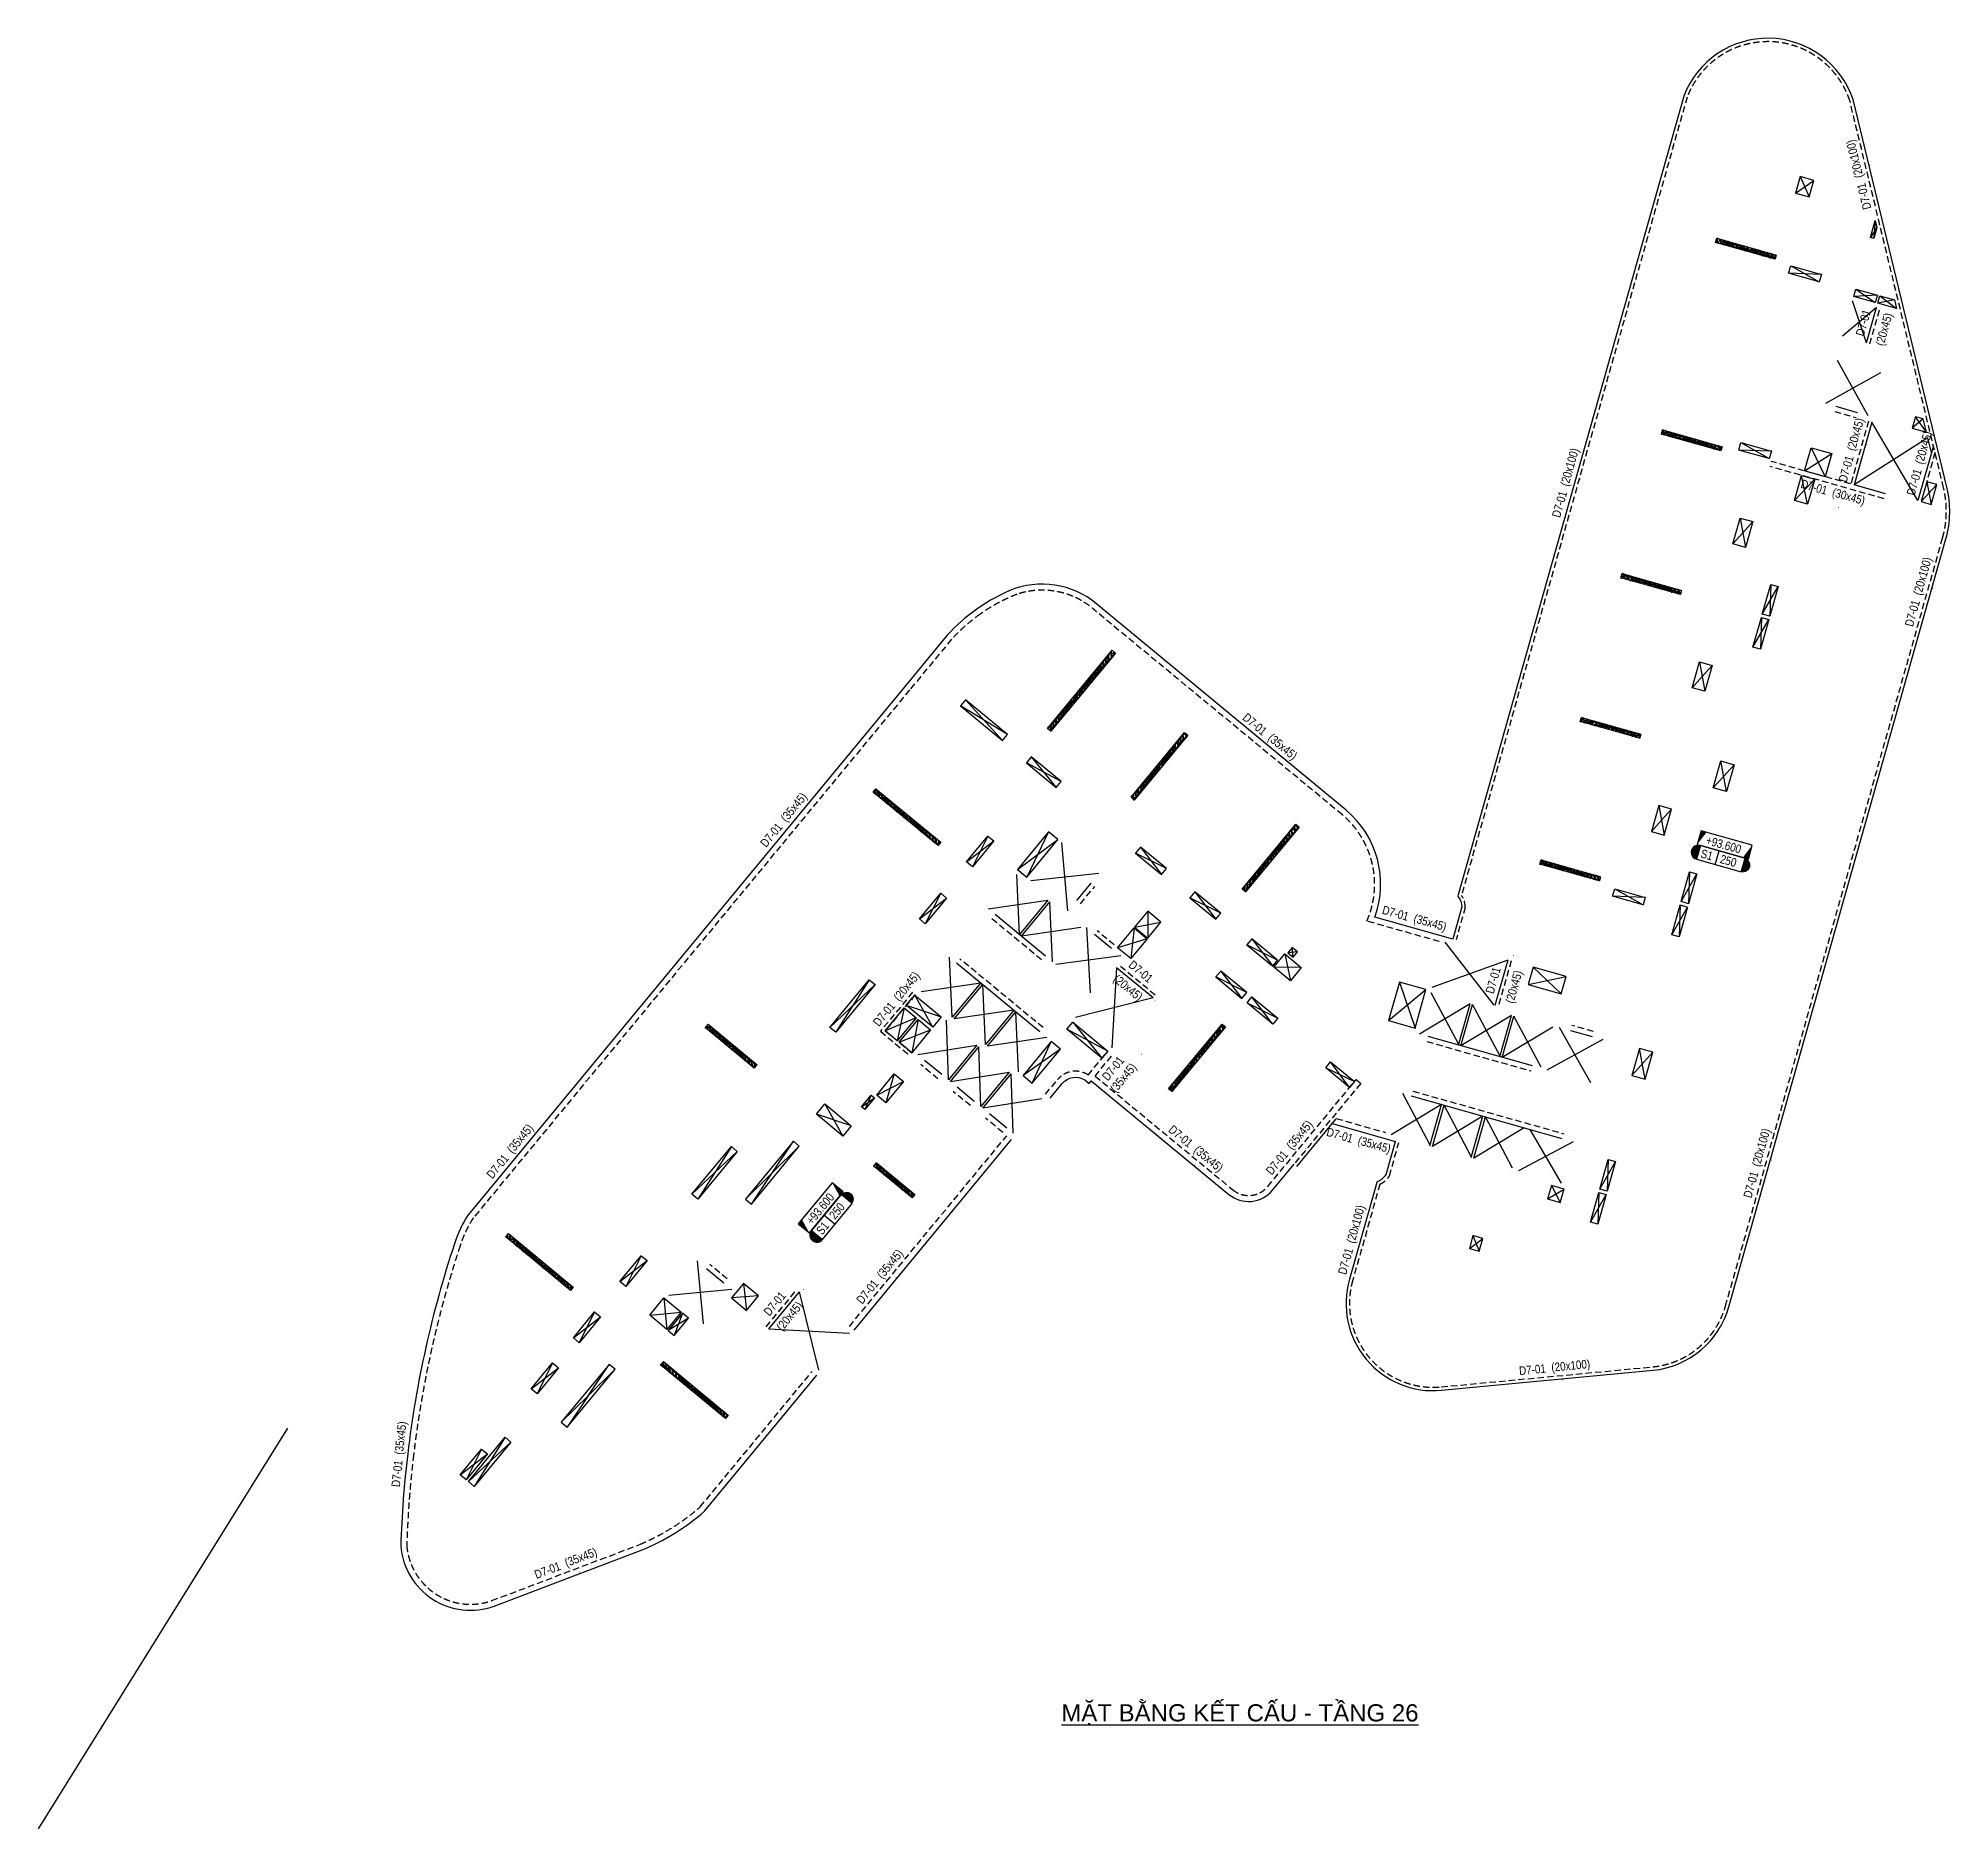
# Model space of a CAD drawing. Header units: millimetres. Extents: x 5400 to 3023951, y -127214 to 225084.
# Drawn here: x 2192000 to 2303313, y -116800 to -12516 of the extents above; entities that cross this region are included whole.
import ezdxf
from ezdxf.enums import TextEntityAlignment as Align

# ---------------------------------------------------------------- set-up
doc = ezdxf.new("R2010")
doc.units = ezdxf.units.MM
doc.header["$LTSCALE"] = 100
doc.linetypes.add('HIDDEN', pattern=[0.375, 0.25, -0.125])
for name, color, linetype in [('ccu11-Manh', 8, 'Continuous'), ('ccu11-Thay', 7, 'Continuous'), ('ccu12-Chidan', 9, 'Continuous'), ('ccu12-Khuat', 9, 'HIDDEN'), ('ccu12-Lomo', 2, 'Continuous'), ('ccu12-Text', 31, 'Continuous'), ('ccu12-Thay', 7, 'Continuous'), ('KC-Betong', 6, 'Continuous')]:
    doc.layers.add(name, color=color, linetype=linetype)
doc.layers.add('ccu12-Tencaukien', color=9, linetype='Continuous', lineweight=15)
doc.layers.add('KC-Tencaukien', color=9, linetype='Continuous', lineweight=15)
doc.styles.add('Arial', font='arial.ttf', dxfattribs={"width": 0.7})
doc.styles.add('Arial Narrow', font='ARIALN.TTF')

msp = doc.modelspace()

# ---------------------------------------------------------------- texts
at = {"layer": 'ccu12-Text', "color": 31, "style": 'Arial'}
msp.add_text('%%UMẶT BẰNG KẾT CẤU - TẦNG 26', height=1000, dxfattribs=at).set_placement((2261977.9, -110546.7), align=Align.CENTER)

# ---------------------------------------------------------------- blocks, each defined once
blk = doc.blocks.new('*U4')
at = {"layer": 'ccu12-Tencaukien', "color": 8, "ltscale": 10000}
blk.add_line((361, -155), (354, -155), dxfattribs=at)
at = {"layer": 'ccu12-Text', "color": 2, "style": 'Arial Narrow', "width": 0.8}
blk.add_attdef('SH', text='', height=300, dxfattribs=at).set_placement((276, 6), align=Align.BOTTOM_RIGHT)
at = {"layer": 'ccu12-Text', "color": 31, "style": 'Arial Narrow', "width": 0.8}
for tag, p in [('(', (508, -75)), ('KT', (633, -75)), (')', (963, -75))]:
    blk.add_attdef(tag, text='', height=250, dxfattribs=at).set_placement(p, align=Align.BOTTOM_LEFT)
blk = doc.blocks.new('ccu11-cmb-flat-8')
at = {"layer": 'ccu12-Chidan', "color": 7}
blk.add_lwpolyline([(0, 0), (1550, 0), (1550, 419), (0, 419)], close=True, dxfattribs=at)
at = {"layer": 'ccu12-Chidan'}
for points in [[(0, 0), (166, 419), (0, 419)], [(1550, 419), (1383, 0), (1550, 0)]]:
    blk.add_solid(points, dxfattribs=at)
at = {"layer": 'ccu12-Chidan', "color": 31, "style": 'Arial Narrow', "width": 0.8}
blk.add_attdef('+100.00', text='', height=250, dxfattribs=at).set_placement((745, 206), align=Align.MIDDLE_CENTER)
blk = doc.blocks.new('ccu11-chieudaysan-flat-2')
at = {"layer": 'ccu12-Chidan'}
for points in [[(-569, 0), (-569, 419, 1)], [(788, 419), (788, 0, 1)]]:
    blk.add_hatch(color=8, dxfattribs=at).paths.add_polyline_path(points)
at = {"layer": 'ccu12-Chidan', "color": 7}
blk.add_line((0, 0), (0, 419), dxfattribs=at)
blk.add_lwpolyline([(-569, 0), (788, 0), (788, 419), (-569, 419)], close=True, dxfattribs=at)
blk.add_arc((-569, 209), 209, 90, 270.0001, dxfattribs=at)
at = {"layer": 'ccu12-Chidan', "color": 31, "style": 'Arial Narrow', "width": 0.7}
for tag, p in [('S00', (-488, 209)), ('200', (100, 209))]:
    blk.add_attdef(tag, text='', height=250, dxfattribs=at).set_placement(p, align=Align.MIDDLE_LEFT)
blk = doc.blocks.new('*U15')
at = {"layer": 'ccu12-Tencaukien', "color": 8, "ltscale": 10000}
blk.add_line((361, -155), (354, -155), dxfattribs=at)
at = {"layer": 'ccu12-Text', "color": 2, "style": 'Arial Narrow', "width": 0.8}
blk.add_attdef('SH', text='', height=300, dxfattribs=at).set_placement((276, 6), align=Align.BOTTOM_RIGHT)
at = {"layer": 'ccu12-Text', "color": 31, "style": 'Arial Narrow', "width": 0.8}
for tag, p in [('(', (508, -75)), ('KT', (633, -75)), (')', (963, -75))]:
    blk.add_attdef(tag, text='', height=250, dxfattribs=at).set_placement(p, align=Align.BOTTOM_LEFT)
blk = doc.blocks.new('*U16')
at = {"layer": 'ccu12-Tencaukien', "color": 8, "ltscale": 10000}
blk.add_line((361, -155), (354, -155), dxfattribs=at)
at = {"layer": 'ccu12-Text', "color": 2, "style": 'Arial Narrow', "width": 0.8}
blk.add_attdef('SH', text='', height=300, dxfattribs=at).set_placement((276, 6), align=Align.BOTTOM_RIGHT)
at = {"layer": 'ccu12-Text', "color": 31, "style": 'Arial Narrow', "width": 0.8}
for tag, p in [('(', (508, -75)), ('KT', (633, -75)), (')', (963, -75))]:
    blk.add_attdef(tag, text='', height=250, dxfattribs=at).set_placement(p, align=Align.BOTTOM_LEFT)
blk = doc.blocks.new('*U17')
at = {"layer": 'ccu12-Tencaukien', "color": 8, "ltscale": 10000}
blk.add_line((361, -155), (354, -155), dxfattribs=at)
at = {"layer": 'ccu12-Text', "color": 2, "style": 'Arial Narrow', "width": 0.8}
blk.add_attdef('SH', text='', height=300, dxfattribs=at).set_placement((276, 6), align=Align.BOTTOM_RIGHT)
at = {"layer": 'ccu12-Text', "color": 31, "style": 'Arial Narrow', "width": 0.8}
for tag, p in [('(', (508, -75)), ('KT', (633, -75)), (')', (963, -75))]:
    blk.add_attdef(tag, text='', height=250, dxfattribs=at).set_placement(p, align=Align.BOTTOM_LEFT)
blk = doc.blocks.new('*U18')
at = {"layer": 'ccu12-Tencaukien', "color": 8, "ltscale": 10000}
blk.add_line((361, -155), (354, -155), dxfattribs=at)
at = {"layer": 'ccu12-Text', "color": 2, "style": 'Arial Narrow', "width": 0.8}
blk.add_attdef('SH', text='', height=300, dxfattribs=at).set_placement((276, 6), align=Align.BOTTOM_RIGHT)
at = {"layer": 'ccu12-Text', "color": 31, "style": 'Arial Narrow', "width": 0.8}
for tag, p in [('(', (508, -75)), ('KT', (633, -75)), (')', (963, -75))]:
    blk.add_attdef(tag, text='', height=250, dxfattribs=at).set_placement(p, align=Align.BOTTOM_LEFT)
blk = doc.blocks.new('Lomo T21')
at = {"layer": 'ccu11-Manh', "ltscale": 5}
for p, q in [((71122, 86899), (71649, 85711)), ((70850, 85937), (71921, 86673)), ((72349, 81201), (70446, 81271)), ((70569, 81704), (72226, 80768)), ((67659, 71407), (69317, 70471)), ((69439, 70904), (67537, 70974)), ((24961, 54407, 0), (22225, 56082, 0)), ((22512, 56429, 0), (24675, 54060, 0)), ((28081, 51669, 0), (26058, 52755)), ((26345, 53102), (27794, 51322)), ((22567, 46987, 0), (24156, 48204, 0)), ((23809, 48490, 0), (22914, 46701, 0)), ((25535, 46546), (27890, 48298)), ((27350, 48744), (26075, 46101)), ((34210, 46606, 0), (32419, 47501, 0)), ((32706, 47848, 0), (33923, 46259, 0)), ((19825, 43664), (21413, 44881)), ((21066, 45168), (20172, 43378)), ((37371, 43996, 0), (35581, 44890, 0)), ((35867, 45237, 0), (37084, 43649, 0)), ((62097, 44921), (60195, 44991)), ((62097, 44921), (60195, 44991)), ((60317, 45424), (61975, 44488)), ((60317, 45424), (61975, 44488)), ((32356, 43183), (33891, 43472)), ((33120, 44109), (33127, 42547)), ((33095, 42508), (31369, 41988)), ((32324, 43145), (32140, 41352)), ((39185, 42500, 0), (40402, 40911, 0)), ((40689, 41258, 0), (38898, 42153, 0)), ((41102, 41627, 0), (41429, 40060)), ((16902, 40126, 0), (14957, 37064, 0)), ((42066, 40831, 0), (40466, 40856, 0)), ((14610, 37350, 0), (17249, 39840, 0)), ((20606, 37361), (19556, 39227)), ((40391, 37559, 0), (39195, 39130, 0)), ((47151, 37740, 0), (49326, 39552, 0)), ((47786, 39987, 0), (48691, 37305, 0)), ((19632, 37906), (17837, 37146)), ((18938, 38479), (18531, 36573)), ((19065, 38633), (21096, 37955)), ((38909, 38783, 0), (40696, 37891, 0)), ((18647, 36478), (20479, 37207)), ((19748, 37811), (19378, 35874)), ((43489, 35001, 0), (45167, 34198, 0)), ((44881, 33851), (43775, 35348, 0)), ((15860, 31614, 0), (13826, 32289)), ((14319, 32887), (15366, 31017)), ((6585, 27633, 0), (9225, 30123, 0)), ((8878, 30409, 0), (6932, 27347, 0)), ((56409, 27367), (57368, 27927)), ((56627, 28136), (57150, 27157)), ((51851, 24472), (52639, 25055)), ((52061, 25218), (52428, 24309)), ((2382, 22546, 0), (3970, 23762, 0)), ((3623, 24049, 0), (2729, 22259, 0)), ((9580, 22436), (9767, 20855)), ((4951, 21590), (5127, 19761)), ((10467, 21704), (8880, 21588)), ((-325, 19269), (1264, 20485)), ((917, 20772), (22, 18982)), ((4125, 20589), (5954, 20762)), ((6378, 20412), (5204, 19697)), ((6031, 20698), (5550, 19410)), ((-2776, 16300, 0), (-1188, 17517, 0)), ((-1535, 17803, 0), (-2429, 16013, 0)), ((540, 15895), (1758, 17723)), ((2105, 17436), (540, 15895)), ((-4304, 13477, 0), (-6091, 10606, 0)), ((-6917, 11289, 0), (-5329, 12505, 0)), ((-5676, 12792, 0), (-6570, 11002, 0)), ((-6438, 10892, 0), (-3957, 13191, 0))]:
    blk.add_line(p, q, dxfattribs=at)
at = {"layer": 'ccu11-Manh', "ltscale": 0.5}
for p, q in [((75587, 83943, 0), (75212, 83352, 0)), ((75489, 84346, 0), (75404, 83325, 0)), ((74364, 80350), (75491, 79560)), ((75614, 79997), (74240, 79913)), ((76610, 79716), (75635, 79519)), ((75759, 79956), (76733, 79209)), ((71371, 69760, 0), (72955, 70768, 0)), ((71752, 71108, 0), (72574, 69420, 0)), ((71963, 69281, 0), (70781, 68041)), ((71551, 67824), (71193, 69499, 0)), ((78487, 69127), (78740, 67808)), ((79066, 68963), (78161, 67972)), ((68909, 61416), (69832, 63025)), ((69399, 63148), (69342, 61293)), ((68855, 61223), (68798, 59369)), ((68365, 59491), (69288, 61101)), ((67263, 52648), (66050, 51297)), ((66820, 51079), (66493, 52865)), ((64178, 44671), (65100, 46281)), ((64667, 46403), (64611, 44549)), ((63634, 42747), (64556, 44356)), ((64123, 44479), (64067, 42624)), ((55280, 39844), (57490, 40311)), ((57204, 39300), (55565, 40854)), ((30803, 35965, 0), (28409, 37235, 0)), ((28756, 37655, 0), (30458, 35546, 0)), ((28040, 36087, 0), (25864, 34538, 0)), ((26399, 34097, 0), (27506, 36527, 0)), ((62532, 35904), (61318, 34552)), ((62088, 34335), (61762, 36121)), ((17023, 33409, 0), (16640, 32558, 0)), ((16450, 32716, 0), (17213, 33253, 0)), ((59446, 27927), (60369, 29537)), ((59936, 29659), (59879, 27805)), ((58902, 26002), (59825, 27612)), ((59392, 27734), (59335, 25880))]:
    blk.add_line(p, q, dxfattribs=at)
at = {"layer": 'ccu11-Manh'}
for p, q in [((78286, 72794, 0), (77638, 72250, 0)), ((78474, 72014, 0), (77825, 72915, 0)), ((41850, 41749, 0), (41287, 41695, 0)), ((41596, 41440, 0), (41542, 42003, 0)), ((38887, 39385, 0), (37093, 40283, 0)), ((37380, 40630, 0), (38600, 39038, 0))]:
    blk.add_line(p, q, dxfattribs=at)
at = {"layer": 'ccu11-Manh', "ltscale": 5, "elevation": 0}
for points in [[(67613, 67014), (67770, 66154), (68354, 66805)], [(67186, 65503), (67770, 66154), (67927, 65294)], [(65247, 58642), (65404, 57782), (65988, 58433)], [(64820, 57131), (65404, 57782), (65561, 56922)], [(62881, 50270), (63038, 49410), (63622, 50060)], [(62454, 48759), (63038, 49410), (63195, 48550)], [(12835, 30429), (11270, 28888), (12488, 30715)], [(10052, 27060), (11270, 28887), (9705, 27346)], [(-1024, 14354), (540, 15895), (-677, 14068)]]:
    blk.add_lwpolyline(points, dxfattribs=at)
at = {"layer": 'ccu11-Manh'}
for points in [[(18361, 34639), (17882, 32960)], [(17345, 33404), (18900, 34193)]]:
    blk.add_lwpolyline(points, dxfattribs=at)
at = {"layer": 'ccu12-Lomo', "ltscale": 0.5, "elevation": 0}
for points in [[(71921, 86673), (71122, 86899), (70850, 85937), (71649, 85711), (71921, 86673)], [(70446, 81271), (70569, 81704), (72349, 81201), (72226, 80768), (70446, 81271)], [(67537, 70974), (67659, 71407), (69439, 70904), (69317, 70471), (67537, 70974)], [(67613, 67014), (68354, 66805), (67927, 65294), (67186, 65503), (67613, 67014)], [(65247, 58642), (65988, 58433), (65561, 56922), (64820, 57131), (65247, 58642)], [(22512, 56429), (22225, 56082), (24675, 54060), (24961, 54407), (22512, 56429)], [(26345, 53102), (26058, 52755), (27794, 51322), (28080, 51669), (26345, 53102)], [(63195, 48550), (63622, 50060), (62881, 50270), (62454, 48759), (63195, 48550)], [(22914, 46701), (22567, 46987), (23809, 48490), (24156, 48204), (22914, 46701)], [(27350, 48744), (25535, 46546), (26075, 46101), (27890, 48298), (27350, 48744)], [(32706, 47848), (32419, 47501), (33923, 46259), (34210, 46606), (32706, 47848)], [(20172, 43378), (19825, 43664), (21066, 45168), (21413, 44881), (20172, 43378)], [(35867, 45237), (35581, 44890), (37084, 43649), (37371, 43996), (35867, 45237)], [(60195, 44991), (60317, 45424), (62097, 44921), (61975, 44488), (60195, 44991)], [(39185, 42500), (38898, 42153), (40402, 40911), (40689, 41258), (39185, 42500)], [(14957, 37064), (14610, 37350), (16902, 40126), (17249, 39840), (14957, 37064)], [(37093, 40283), (38600, 39038), (38887, 39385), (37380, 40630), (37093, 40283)], [(40696, 37891), (40409, 37544), (38909, 38783), (39195, 39130), (40696, 37891)], [(49326, 39552), (47786, 39987), (47152, 37740), (48691, 37305), (49326, 39552)], [(45167, 34198), (44881, 33851), (43489, 35001), (43775, 35348), (45167, 34198)], [(6932, 27347), (6585, 27633), (8878, 30409), (9225, 30123), (6932, 27347)], [(12835, 30429), (12488, 30716), (9705, 27347), (10052, 27060), (12835, 30429)], [(57150, 27157), (57368, 27927), (56627, 28136), (56409, 27367), (57150, 27157)], [(52428, 24309), (52639, 25055), (52061, 25218), (51851, 24472), (52428, 24309)], [(2729, 22259), (2382, 22546), (3623, 24049), (3970, 23762), (2729, 22259)], [(4125, 20589), (4951, 21590), (5954, 20762), (5127, 19761), (4124, 20588)], [(22, 18982), (-325, 19269), (917, 20772), (1264, 20485), (22, 18982)], [(5204, 19697), (5550, 19410), (6378, 20411), (6031, 20699), (5203, 19698)], [(-2429, 16013), (-2776, 16300), (-1535, 17803), (-1188, 17517), (-2429, 16013)], [(-677, 14068), (2105, 17436), (1758, 17723), (-1024, 14354), (-677, 14068)], [(-6091, 10606), (-6438, 10892), (-4304, 13477), (-3957, 13191), (-6091, 10606)], [(-6570, 11002), (-6917, 11289), (-5676, 12792), (-5329, 12505), (-6570, 11002)]]:
    blk.add_lwpolyline(points, dxfattribs=at)
at = {"layer": 'ccu12-Lomo', "elevation": 0}
for points in [[(75404, 83298), (75212, 83352), (75489, 84346), (75587, 83943), (75404, 83298)], [(75615, 79997), (75491, 79560), (74240, 79913), (74364, 80350), (75614, 79997)], [(75759, 79956), (76610, 79716), (76733, 79209), (75635, 79519), (75759, 79956)], [(78475, 72013), (78287, 72795), (77825, 72915), (77638, 72250), (78474, 72014)], [(72955, 70768), (72574, 69420), (71371, 69760), (71752, 71108), (72955, 70768)], [(78740, 67808), (79066, 68963), (78487, 69127), (78161, 67972), (78740, 67808)], [(69288, 61101), (68798, 59369), (68365, 59491), (68855, 61223), (69288, 61101)], [(64556, 44356), (64067, 42624), (63634, 42747), (64123, 44479), (64556, 44356)], [(41596, 41440), (41850, 41749), (41542, 42003), (41287, 41695), (41596, 41440)], [(28409, 37235), (28756, 37655), (30803, 35965), (30458, 35546), (28409, 37235)], [(28040, 36087), (27506, 36527), (25864, 34538), (26399, 34097), (28042, 36085)], [(62532, 35904), (61762, 36121), (61318, 34552), (62088, 34335), (62532, 35904)], [(17023, 33409), (17213, 33253), (16640, 32558), (16450, 32716), (17023, 33409)], [(60369, 29537), (59879, 27805), (59446, 27927), (59936, 29659), (60369, 29537)], [(59825, 27612), (59335, 25880), (58902, 26002), (59392, 27734), (59825, 27612)]]:
    blk.add_lwpolyline(points, dxfattribs=at)
blk.add_lwpolyline([(71963, 69281), (71551, 67824), (70781, 68041), (71193, 69499)], close=True, dxfattribs=at)
at = {"layer": 'ccu12-Lomo'}
for points in [[(69832, 63025), (69342, 61293), (68909, 61416), (69399, 63148), (69832, 63025)], [(65100, 46281), (64611, 44549), (64178, 44671), (64667, 46403), (65100, 46281)], [(18361, 34639), (18900, 34193), (17882, 32960), (17342, 33406), (18361, 34639)]]:
    blk.add_lwpolyline(points, dxfattribs=at)
blk.add_lwpolyline([(67263, 52648), (66820, 51079), (66050, 51297), (66493, 52865)], close=True, dxfattribs=at)
at = {"layer": 'ccu12-Lomo', "ltscale": 0.5, "elevation": 0}
for points in [[(32356, 43183), (33127, 42547), (33891, 43472), (33120, 44109)], [(32324, 43145), (33095, 42508), (32140, 41352), (31369, 41988)], [(41102, 41627), (42066, 40831), (41429, 40060), (40465, 40856)], [(19556, 39227), (21096, 37955), (20606, 37361), (19065, 38633)], [(18938, 38479), (19632, 37906), (18531, 36573), (17837, 37146)], [(19748, 37811), (20479, 37207), (19378, 35874), (18647, 36478)], [(14319, 32887), (15860, 31614), (15366, 31017), (13826, 32289)], [(8880, 21588), (9767, 20855), (10467, 21704), (9580, 22436)]]:
    blk.add_lwpolyline(points, close=True, dxfattribs=at)
at = {"layer": 'ccu12-Lomo', "ltscale": 0.5}
blk.add_lwpolyline([(57204, 39300), (57490, 40311), (55565, 40854), (55280, 39844), (57204, 39300)], dxfattribs=at)
blk = doc.blocks.new('*U54')
at = {"layer": 'ccu12-Tencaukien', "color": 8, "ltscale": 10000}
blk.add_line((361, -155), (354, -155), dxfattribs=at)
at = {"layer": 'ccu12-Text', "color": 2, "style": 'Arial Narrow', "width": 0.8}
blk.add_attdef('SH', text='', height=300, dxfattribs=at).set_placement((276, 6), align=Align.BOTTOM_RIGHT)
at = {"layer": 'ccu12-Text', "color": 31, "style": 'Arial Narrow', "width": 0.8}
for tag, p in [('(', (508, -75)), ('KT', (633, -75)), (')', (963, -75))]:
    blk.add_attdef(tag, text='', height=250, dxfattribs=at).set_placement(p, align=Align.BOTTOM_LEFT)
blk = doc.blocks.new('*U151')
h = blk.add_hatch()
h.set_pattern_fill('VATLIEU04', color=250, scale=40, style=0, pattern_type=2)
h.set_pattern_definition([(50, (3950, 300), (286.904, -25.101), [30, -330]), (355, (3950, 300), (-55.5, 300.877), [24, -264]), (100.4514, (3973.9, 297.9), (231.404, 275.776), [25.496, -280.457]), (46.184, (3950, 380), (426.896, -66.208), [45, -495]), (96.636, (3985.57, 374.5), (373.865, 389.647), [38.244, -420.685]), (351.184, (3950, 380), (373.865, 389.647), [36, -396]), (21, (3990, 360), (238.763, -161.048), [30, -330]), (326, (3990, 360), (97.326, 290.06), [24, -264]), (71.4514, (4009.9, 346.58), (336.089, 129.012), [25.496, -280.457]), (37.5, (3950, 300), (4.864, 133.1575), [0, -260.8, 0, -268, 0, -265]), (7.5, (3950, 300), (105.228, 157.7647), [0, -152.8, 0, -254.8, 0, -101]), (327.5, (3860.8, 300), (213.529, -9.022), [0, -100, 0, -312, 0, -414]), (317.5, (3820.8, 300), (233.2745, 40.042), [0, -130, 0, -207.2, 0, -294]), (45, (3950, 300), (-120.208, 120.208), []), (45, (3950, 349), (-120.208, 120.208), [])])
h.paths.add_polyline_path([(-475, -475), (4425, -475), (4425, -225), (-475, -225)])
at = {"color": 6, "ltscale": 0.25}
blk.add_lwpolyline([(-475, -475), (4425, -475), (4425, -225), (-475, -225)], close=True, dxfattribs=at)
at = {"layer": 'Defpoints', "linetype": 'ByBlock', "ltscale": 30}
for p, q in [((4425, -475), (-475, -225)), ((-475, -475), (4425, -225))]:
    blk.add_line(p, q, dxfattribs=at)
blk = doc.blocks.new('*U148')
h = blk.add_hatch()
h.set_pattern_fill('VATLIEU04', color=250, scale=40, style=0, pattern_type=2)
h.set_pattern_definition([(50, (2750, 300), (286.904, -25.101), [30, -330]), (355, (2750, 300), (-55.5, 300.877), [24, -264]), (100.451, (2773.9, 297.9), (231.404, 275.776), [25.496, -280.457]), (46.184, (2750, 380), (426.896, -66.208), [45, -495]), (96.636, (2785.57, 374.5), (373.865, 389.647), [38.244, -420.685]), (351.184, (2750, 380), (373.865, 389.65), [36, -396]), (21, (2790, 360), (238.763, -161.048), [30, -330]), (326, (2790, 360), (97.326, 290.06), [24, -264]), (71.451, (2809.9, 346.58), (336.09, 129.012), [25.496, -280.457]), (37.5, (2750, 300), (4.864, 133.1575), [0, -260.8, 0, -268, 0, -265]), (7.5, (2750, 300), (105.228, 157.7647), [0, -152.8, 0, -254.8, 0, -101]), (327.5, (2660.8, 300), (213.529, -9.022), [0, -100, 0, -312, 0, -414]), (317.5, (2620.8, 300), (233.274, 40.042), [0, -130, 0, -207.2, 0, -294]), (45, (2750, 300), (-120.208, 120.208), []), (45, (2750, 349), (-120.208, 120.208), [])])
h.paths.add_polyline_path([(-475, -475), (3225, -475), (3225, -225), (-475, -225)])
at = {"color": 6, "ltscale": 0.25}
blk.add_lwpolyline([(-475, -475), (3225, -475), (3225, -225), (-475, -225)], close=True, dxfattribs=at)
at = {"layer": 'Defpoints', "linetype": 'ByBlock', "ltscale": 30}
for p, q in [((3225, -475), (-475, -225)), ((-475, -475), (3225, -225))]:
    blk.add_line(p, q, dxfattribs=at)
blk = doc.blocks.new('*U150')
h = blk.add_hatch()
h.set_pattern_fill('VATLIEU04', color=250, scale=40, style=0, pattern_type=2)
h.set_pattern_definition([(50, (-700, 4950), (286.904, -25.101), [30, -330]), (355, (-700, 4950), (-55.5, 300.877), [24, -264]), (100.4514, (-676.1, 4947.9), (231.404, 275.776), [25.496, -280.457]), (46.184, (-700, 5030), (426.896, -66.208), [45, -495]), (96.636, (-664.43, 5024.5), (373.865, 389.647), [38.244, -420.685]), (351.184, (-700, 5030), (373.865, 389.647), [36, -396]), (21, (-660, 5010), (238.763, -161.048), [30, -330]), (326, (-660, 5010), (97.326, 290.06), [24, -264]), (71.4514, (-640.1, 4996.58), (336.089, 129.012), [25.496, -280.457]), (37.5, (-700, 4950), (4.864, 133.1575), [0, -260.8, 0, -268, 0, -265]), (7.5, (-700, 4950), (105.228, 157.7647), [0, -152.8, 0, -254.8, 0, -101]), (327.5, (-789.2, 4950), (213.529, -9.022), [0, -100, 0, -312, 0, -414]), (317.5, (-829.2, 4950), (233.2745, 40.042), [0, -130, 0, -207.2, 0, -294]), (45, (-700, 4950), (-120.208, 120.208), []), (45, (-700, 4999), (-120.208, 120.208), [])])
h.paths.add_polyline_path([(-475, -475), (-225, -475), (-225, 4425), (-475, 4425)])
at = {"color": 6, "ltscale": 0.25}
blk.add_lwpolyline([(-475, -475), (-225, -475), (-225, 4425), (-475, 4425)], close=True, dxfattribs=at)
at = {"layer": 'Defpoints', "linetype": 'ByBlock', "ltscale": 30}
for p, q in [((-225, -475), (-475, 4425)), ((-475, -475), (-225, 4425))]:
    blk.add_line(p, q, dxfattribs=at)
blk = doc.blocks.new('*U152')
h = blk.add_hatch()
h.set_pattern_fill('VATLIEU04', color=250, scale=40, style=0, pattern_type=2)
h.set_pattern_definition([(50, (2650, 300), (286.904, -25.1), [30, -330]), (355, (2650, 300), (-55.5, 300.877), [24, -264]), (100.451, (2673.9, 297.9), (231.404, 275.776), [25.496, -280.457]), (46.184, (2650, 380), (426.896, -66.208), [45, -495]), (96.636, (2685.57, 374.5), (373.865, 389.647), [38.244, -420.685]), (351.184, (2650, 380), (373.865, 389.65), [36, -396]), (21, (2690, 360), (238.763, -161.048), [30, -330]), (326, (2690, 360), (97.326, 290.06), [24, -264]), (71.451, (2709.9, 346.58), (336.09, 129.012), [25.496, -280.457]), (37.5, (2650, 300), (4.864, 133.1575), [0, -260.8, 0, -268, 0, -265]), (7.5, (2650, 300), (105.228, 157.765), [0, -152.8, 0, -254.8, 0, -101]), (327.5, (2560.8, 300), (213.529, -9.022), [0, -100, 0, -312, 0, -414]), (317.5, (2520.8, 300), (233.274, 40.042), [0, -130, 0, -207.2, 0, -294]), (45, (2650, 300), (-120.208, 120.208), []), (45, (2650, 349), (-120.208, 120.208), [])])
h.paths.add_polyline_path([(-475, -475), (3125, -475), (3125, -225), (-475, -225)])
at = {"color": 6, "ltscale": 0.25}
blk.add_lwpolyline([(-475, -475), (3125, -475), (3125, -225), (-475, -225)], close=True, dxfattribs=at)
at = {"layer": 'Defpoints', "linetype": 'ByBlock', "ltscale": 30}
for p, q in [((3125, -475), (-475, -225)), ((-475, -475), (3125, -225))]:
    blk.add_line(p, q, dxfattribs=at)
blk = doc.blocks.new('*U223')
h = blk.add_hatch()
h.set_pattern_fill('VATLIEU04', color=250, scale=40, style=0, pattern_type=2)
h.set_pattern_definition([(50, (1950, 300), (286.904, -25.1), [30, -330]), (355, (1950, 300), (-55.5, 300.877), [24, -264]), (100.451, (1973.9, 297.9), (231.404, 275.776), [25.496, -280.457]), (46.184, (1950, 380), (426.896, -66.21), [45, -495]), (96.636, (1985.57, 374.5), (373.865, 389.65), [38.244, -420.685]), (351.184, (1950, 380), (373.865, 389.65), [36, -396]), (21, (1990, 360), (238.763, -161.048), [30, -330]), (326, (1990, 360), (97.326, 290.06), [24, -264]), (71.451, (2009.9, 346.58), (336.09, 129.012), [25.496, -280.457]), (37.5, (1950, 300), (4.864, 133.1575), [0, -260.8, 0, -268, 0, -265]), (7.5, (1950, 300), (105.228, 157.765), [0, -152.8, 0, -254.8, 0, -101]), (327.5, (1860.8, 300), (213.529, -9.022), [0, -100, 0, -312, 0, -414]), (317.5, (1820.8, 300), (233.274, 40.042), [0, -130, 0, -207.2, 0, -294]), (45, (1950, 300), (-120.208, 120.208), []), (45, (1950, 349), (-120.208, 120.208), [])])
h.paths.add_polyline_path([(-475, -475), (2425, -475), (2425, -225), (-475, -225)])
at = {"color": 6, "ltscale": 0.25}
blk.add_lwpolyline([(-475, -475), (2425, -475), (2425, -225), (-475, -225)], close=True, dxfattribs=at)
at = {"layer": 'Defpoints', "linetype": 'ByBlock', "ltscale": 30}
for p, q in [((2425, -475), (-475, -225)), ((-475, -475), (2425, -225))]:
    blk.add_line(p, q, dxfattribs=at)
blk = doc.blocks.new('*U224')
h = blk.add_hatch()
h.set_pattern_fill('VATLIEU04', color=250, scale=40, style=0, pattern_type=2)
h.set_pattern_definition([(50, (-700, 5950), (286.904, -25.101), [30, -330]), (355, (-700, 5950), (-55.5, 300.877), [24, -264]), (100.4514, (-676.1, 5947.9), (231.404, 275.776), [25.496, -280.457]), (46.184, (-700, 6030), (426.896, -66.208), [45, -495]), (96.6356, (-664.43, 6024.5), (373.865, 389.647), [38.244, -420.685]), (351.184, (-700, 6030), (373.865, 389.647), [36, -396]), (21, (-660, 6010), (238.763, -161.0476), [30, -330]), (326, (-660, 6010), (97.326, 290.06), [24, -264]), (71.4514, (-640.1, 5996.58), (336.089, 129.012), [25.496, -280.457]), (37.5, (-700, 5950), (4.864, 133.1575), [0, -260.8, 0, -268, 0, -265]), (7.5, (-700, 5950), (105.2278, 157.7647), [0, -152.8, 0, -254.8, 0, -101]), (327.5, (-789.2, 5950), (213.529, -9.022), [0, -100, 0, -312, 0, -414]), (317.5, (-829.2, 5950), (233.2745, 40.042), [0, -130, 0, -207.2, 0, -294]), (45, (-700, 5950), (-120.208, 120.208), []), (45, (-700, 5999), (-120.208, 120.208), [])])
h.paths.add_polyline_path([(-475, -475), (-225, -475), (-225, 5425), (-475, 5425)])
at = {"color": 6, "ltscale": 0.25}
blk.add_lwpolyline([(-475, -475), (-225, -475), (-225, 5425), (-475, 5425)], close=True, dxfattribs=at)
at = {"layer": 'Defpoints', "linetype": 'ByBlock', "ltscale": 30}
for p, q in [((-225, -475), (-475, 5425)), ((-475, -475), (-225, 5425))]:
    blk.add_line(p, q, dxfattribs=at)

# ---------------------------------------------------------------- linework, layer by layer
at = {"layer": 'ccu11-Manh', "ltscale": 0.5}
for p, q in [((2298467.8, -30264.5), (2297657, -27801.3)), ((2299052.4, -28195.6), (2297072.4, -29870.2)), ((2299276.4, -31999.8), (2296067.4, -33794.8)), ((2298569.4, -34501.8), (2296774.4, -31292.8)), ((2301455.2, -39447.9), (2298776.5, -34872.1)), ((2302040.8, -35794.5), (2297743.1, -38529.4, 0)), ((2251950.5, -63347, 0), (2251606.3, -59366.6, 0)), ((2249134.9, -64718.1, 0), (2248977, -61215.6, 0)), ((2249791.6, -61564.1, 0), (2253765.3, -61149.5, 0)), ((2247321.4, -63220.4, 0), (2250790.5, -62713.3, 0)), ((2251061, -66308.7, 0), (2250906.2, -62808.8, 0)), ((2252716.6, -64303.9, 0), (2249250.6, -64813.6, 0)), ((2253036.7, -64308.9, 0), (2253258.5, -68123.5, 0)), ((2273902, -65164.6), (2276762.9, -68830.7)), ((2245225.5, -69530.5, 0), (2245067.6, -66028)), ((2255041.4, -65964.5, 0), (2251253.8, -66467.9, 0)), ((2254798.1, -66651.7, 0), (2254517.8, -71309.9, 0)), ((2277578, -66203.3), (2273154.2, -67811)), ((2243412, -68032.7), (2246881.1, -67525.7)), ((2247153.2, -71122.4, 0), (2246996.8, -67621.2)), ((2256918.5, -68402.8, 0), (2252397.4, -69558.8, 0)), ((2275382.2, -68752.3, 0), (2272440.9, -70519, 0)), ((2274702.3, -71086.7, 0), (2273120.7, -68113.3, 0)), ((2277108.1, -71766.5), (2275526.5, -68793.1)), ((2245003.3, -73172.8), (2244885.4, -69703.5)), ((2248808.8, -69117.6), (2245341.2, -69626)), ((2249079.2, -72713), (2248924.4, -69213.2)), ((2277787.9, -69432.1), (2274846.7, -71198.9)), ((2280193.7, -70111.9), (2277252.5, -71878.7)), ((2279513.9, -72446.3), (2277932.3, -69472.9)), ((2280557.7, -70110.8), (2282400.9, -73333.5)), ((2243229.8, -71708.2), (2246658.8, -71168.1, 0)), ((2250734.8, -70708.2), (2247268.8, -71217.9)), ((2283107.9, -70831.4), (2279850.7, -72612.9)), ((2246892.3, -74732.9), (2246774.5, -71263.6, 0)), ((2245118.9, -73268.3, 0), (2248547.9, -72728.1, 0)), ((2248781.4, -76293), (2248663.6, -72823.7, 0)), ((2250437, -74288.2), (2247008, -74828.4, 0)), ((2273043.6, -76956.8), (2271462, -73983.4)), ((2273723.4, -74622.4), (2270782.2, -76389.2)), ((2276129.2, -75302.2), (2273188, -77069)), ((2275449.4, -77636.6), (2273867.8, -74663.2)), ((2277855.2, -78316.5), (2276273.6, -75343)), ((2278535, -75982), (2275593.8, -77748.8)), ((2281373.8, -76784.2), (2278192, -78483)), ((2280694, -79190), (2278871.8, -76077.2)), ((2230732.5, -87390.8), (2230383.4, -83730.5)), ((2232388.1, -85386), (2228727.8, -85735.2)), ((2237453.7, -90088.2), (2236329.8, -85528.6)), ((2234546.8, -87687.6), (2239236.6, -87929.2))]:
    msp.add_line(p, q, dxfattribs=at)
at = {"layer": 'ccu11-Thay', "ltscale": 0.5}
for p, q in [((2253287.7, -61727.8, 0), (2252459.9, -62730.2, 0)), ((2253499.3, -64691, 0), (2254501.7, -65518.8, 0)), ((2279008.7, -72374.9), (2272946.1, -70661.8)), ((2281231.4, -70301.2), (2282482.4, -70654.7)), ((2243615.4, -72026.6), (2244617.7, -72854.4, 0)), ((2252936.4, -73184.4), (2253192.2, -73386.1, 0)), ((2253192.2, -73386.1, 0), (2253319.6, -73231.9, 0)), ((2245504.4, -73586.7, 0), (2246506.8, -74414.5)), ((2280748.3, -76607.5), (2271967.2, -74126.2)), ((2247393.5, -75146.8, 0), (2248395.9, -75974.6)), ((2230923.1, -84176.2), (2231925.5, -85004))]:
    msp.add_line(p, q, dxfattribs=at)
at = {"layer": 'ccu11-Thay'}
for p, q in [((2250790.5, -62713.3, 0), (2249134.9, -64718.1, 0)), ((2249250.6, -64813.6, 0), (2250906.2, -62808.8, 0)), ((2277578, -66203.3, 0), (2276830.2, -68849.7, 0)), ((2246881.1, -67525.7), (2245225.5, -69530.5, 0)), ((2245341.2, -69626), (2246996.8, -67621.2)), ((2274702.3, -71158.1, 0), (2275382.2, -68752.3, 0)), ((2274846.7, -71198.9, 0), (2275526.5, -68793.1, 0)), ((2248808.8, -69117.6), (2247153.2, -71122.4, 0)), ((2247268.8, -71217.9), (2248924.4, -69213.2)), ((2277108.1, -71837.9, 0), (2277787.9, -69432.1, 0)), ((2277252.5, -71878.7), (2277932.3, -69472.9)), ((2246658.8, -71168.1, 0), (2245003.3, -73172.8)), ((2245118.9, -73268.3, 0), (2246774.5, -71263.6, 0)), ((2248547.9, -72728.1, 0), (2246892.3, -74732.9)), ((2247008, -74828.4, 0), (2248663.6, -72823.7, 0)), ((2273043.6, -77028.2), (2273723.4, -74622.4)), ((2273188, -77069), (2273867.8, -74663.2)), ((2275449.4, -77708), (2276129.2, -75302.2)), ((2275593.8, -77748.8), (2276273.6, -75343))]:
    msp.add_line(p, q, dxfattribs=at)
at = {"layer": 'ccu11-Thay', "ltscale": 0.5, "extrusion": (-9.92109e-09, 8.1449e-09, 1)}
msp.add_line((2256918.4, -68403, 0), (2254798, -66651.9, 0), dxfattribs=at)
at = {"layer": 'ccu12-Khuat', "ltscale": 15}
for p, q in [((2288018.1, -15943.9, 0), (2274878.1, -62438.8, 0)), ((2302951, -38702.1), (2297483.6, -16123.1, 0)), ((2298660.2, -30318.9), (2299244.9, -28249.9)), ((2296611.3, -34260.3), (2297862.3, -34613.8)), ((2298584, -34817.7, 0), (2297550.6, -38475, 0)), ((2302451.9, -36648.7), (2301645.7, -39501.8)), ((2299489.9, -39334.7, 0), (2292849.9, -37458.4)), ((2297550.6, -38475, 0), (2292931.5, -37169.7)), ((2290257, -86351.6), (2302895.7, -41624)), ((2252691.2, -62921.2, 0), (2253519, -61918.9, 0)), ((2247535.1, -63786, 0), (2250465.1, -66205.7, 0)), ((2254660.9, -65326, 0), (2253658.5, -64498.2, 0)), ((2250521, -70142.6), (2245663.4, -66131)), ((2277770.5, -66257.7, 0), (2277022.7, -68904.1, 0)), ((2282564, -70366), (2281312.9, -70012.5)), ((2272864.5, -70950.5), (2278927.2, -72663.6)), ((2244394.9, -73124.3, 0), (2243392.5, -72296.5)), ((2253140.2, -72899.5, 0), (2254288.2, -71509.3, 0)), ((2253542.5, -72962, 0), (2254558.1, -71732.2, 0)), ((2246283.9, -74684.4), (2245281.6, -73856.6, 0)), ((2272048.8, -73837.5), (2280829.9, -76318.8)), ((2248173, -76244.5), (2247170.7, -75416.7, 0)), ((2267583.4, -75433.4, 0), (2270458.9, -76245.9)), ((2232116.5, -84772.7), (2231114.1, -83944.9)), ((2234392.6, -87560.2), (2236175.5, -85401.2))]:
    msp.add_line(p, q, dxfattribs=at)
at = {"layer": 'ccu12-Khuat', "ltscale": 15, "extrusion": (-9.92109e-09, 8.1449e-09, 1)}
msp.add_line((2257045.8, -68248.8, 0), (2254925.4, -66497.7, 0), dxfattribs=at)
at = {"layer": 'ccu12-Khuat', "ltscale": 15, "elevation": 0}
for points in [[(2269368.4, -63935.5, 0.33330552), (2267943.9, -57748.8), (2253648.2, -45942.9, 0.27871478), (2248997.4, -44901.3, 0.06329464), (2246855.8, -46053.3, 0.05332482), (2245189.4, -47519.9), (2242744.5, -50466.9), (2217334.6, -81226.9)], [(2274878.1, -62438.8, -0.15751804), (2275097.2, -63139.9), (2274564.6, -65024.5)], [(2250657.4, -74016.3), (2251358.3, -73167.3, -0.3828951), (2253140.2, -72899.5, -0.3828951)], [(2253542.5, -72962), (2261560.6, -79583.8, 0.41486705), (2263605.5, -79386.4), (2268741.5, -73167.3), (2269011.4, -73390.2), (2265127.1, -78093.6)], [(2270128.3, -79254.9, 0.15749066), (2270681.7, -78772.1), (2271231.1, -76827.8)], [(2270128.3, -79254.9), (2268546.8, -84851.5, 0.52903183), (2273704.6, -91063.8), (2286014, -89896.9, 0.30834994), (2290257, -86351.4)], [(2217334.6, -81226.9, 0.07072152), (2216571.7, -82836.3, 0.0503327), (2213861.6, -95002.7, 0.02204208), (2213459.5, -100318, 0.49094878), (2218422.1, -103511.8), (2227035.7, -100238.2, 0.07917999), (2230548.8, -98056.6), (2237069.9, -90160.3)]]:
    msp.add_lwpolyline(points, format="xyb", dxfattribs=at)
for points in [[(2273599.7, -65131.1), (2269368.4, -63935.5)], [(2242919.2, -68079.7), (2241040.8, -70354.4), (2242737.1, -71755.3)], [(2243073.4, -68207.1), (2241322.3, -70327.5), (2242864.4, -71601)], [(2239234.9, -87538.7), (2248402.7, -76434.1)]]:
    msp.add_lwpolyline(points, dxfattribs=at)
at = {"layer": 'ccu12-Khuat', "ltscale": 15}
for centre, radius, start, end in [((2292718.3, -17751.3, 0), 5034.9, 18.663294, 159.167695), ((2297352.8, -40057.7), 5760, 344.221226, 13.61189)]:
    msp.add_arc(centre, radius, start, end, dxfattribs=at)
at = {"layer": 'ccu12-Thay'}
for p, q in [((2287825.7, -15889.5, 0), (2274677.6, -62413.1)), ((2303145.4, -38655.1), (2297678, -16076.1, 0)), ((2298467.8, -30264.5), (2299052.4, -28195.6)), ((2297943.9, -34325.1), (2296692.9, -33971.6)), ((2298776.5, -34872.1, 0), (2297743.1, -38529.4, 0)), ((2302356, -36252.6), (2301453.2, -39447.4)), ((2302248.3, -36641.3), (2302040.8, -35794.5)), ((2299571.5, -39046, 0), (2297743.1, -38529.4, 0)), ((2290449.4, -86406), (2303088.2, -41678.4)), ((2267339.9, -75728.2, 0), (2271038.8, -76773.5))]:
    msp.add_line(p, q, dxfattribs=at)
at = {"layer": 'ccu12-Thay', "ltscale": 0.5}
for p, q in [((2250656.2, -65974.4, 0), (2247726.2, -63554.7, 0)), ((2245472.4, -66362.3), (2250330, -70373.9)), ((2234546.8, -87687.6), (2236329.8, -85528.6))]:
    msp.add_line(p, q, dxfattribs=at)
at = {"layer": 'ccu12-Thay', "ltscale": 0.5, "elevation": 0}
for points in [[(2269838, -63704.5, 0.31372769), (2268168.2, -57480.1), (2253880.9, -45681.1, 0.27842168), (2248878.9, -44571.9, 0.06346413), (2246653.2, -45768, 0.05351047), (2244925.5, -47289.7), (2242474.9, -50243.7), (2217053, -81018.2)], [(2250927.3, -74239.2), (2251628.2, -73390.1, -0.37900501), (2252936.4, -73184.4, -0.37900501)], [(2253319.6, -73231.9), (2261337.8, -79853.6, 0.4148001), (2263875.6, -79609), (2265127.1, -78093.6)], [(2217053, -81018.2, 0.07131138), (2216238.5, -82729.3, 0.05031998), (2213514.1, -94961.3, 0.02212503), (2213109, -100327.1, 0.49285332), (2218542.8, -103840.3), (2227165.6, -100563.3, 0.07984245), (2230800.2, -98301.9), (2237339.8, -90383.2)]]:
    msp.add_lwpolyline(points, format="xyb", dxfattribs=at)
at = {"layer": 'ccu12-Thay', "elevation": 0}
for points in [[(2274677.6, -62413.1, 0.18978239), (2274690.9, -62521.9, -0.16130354), (2274897.1, -63112.5), (2274368.1, -64984.5)], [(2269943.8, -79171.9, -0.18978239), (2270012.1, -79086.1, 0.16130354), (2270496.8, -78690.8), (2271038.6, -76773.4)], [(2269944.7, -79169), (2268354.5, -84796.6, 0.52900069), (2273723.7, -91262.9), (2286033.3, -90096, 0.30836815), (2290449.4, -86406)]]:
    msp.add_lwpolyline(points, format="xyb", dxfattribs=at)
msp.add_lwpolyline([(2274368.1, -64984.5), (2269838, -63704.5)], dxfattribs=at)
at = {"layer": 'ccu12-Thay', "ltscale": 0.5, "elevation": 0}
for points in [[(2265281.3, -78220.9), (2267573.7, -75445.1)], [(2239504.8, -87761.6), (2248672.6, -76657)]]:
    msp.add_lwpolyline(points, dxfattribs=at)
at = {"layer": 'ccu12-Thay'}
for centre, radius, start, end in [((2292718.3, -17751.3, 0), 5234.9, 18.663294, 159.167695), ((2297352.8, -40057.7), 5960, 344.221226, 13.61189)]:
    msp.add_arc(centre, radius, start, end, dxfattribs=at)
at = {"layer": 'Defpoints', "color": 1, "ltscale": 0.5}
msp.add_line((2206521.9, -93464.9), (2191999.9, -116800.2), dxfattribs=at)

# ---------------------------------------------------------------- block references
at = {"layer": 'ccu12-Lomo'}
msp.add_blockref('Lomo T21', (2223485.1, -107473.7), dxfattribs=at)
at = {"layer": 'ccu12-Tencaukien'}
ref = msp.add_blockref('*U4', (2298536.5, -20591.5, 0), dxfattribs=dict(at, xscale=1.815893337873054, yscale=1.815893337873054, zscale=1.815893337873054, rotation=103.6118897536134))
ref.add_attrib('KT', '(20x100)', dxfattribs={"color": 31, "height": 500, "rotation": 103.61189, "style": 'Arial Narrow'}).set_placement((2298427.5, -20556.1, 0), align=Align.BOTTOM_LEFT)
ref.add_attrib('SH', 'D7-01', dxfattribs={"color": 2, "height": 500, "rotation": 103.61189, "style": 'Arial Narrow'}).set_placement((2298528, -20873.8, 0), align=Align.BOTTOM_RIGHT)
ref = msp.add_blockref('*U4', (2299020.4, -28205, 0), dxfattribs=dict(at, xscale=1.815893337873054, yscale=1.815893337873054, zscale=1.815893337873054, rotation=74.21909893616227))
ref.add_attrib('KT', '(20x45)', dxfattribs={"color": 31, "height": 500, "rotation": 74.219099, "style": 'Arial Narrow'}).set_placement((2299603.9, -30512, 0), align=Align.BOTTOM_LEFT)
ref.add_attrib('SH', 'D7-01', dxfattribs={"color": 2, "height": 500, "rotation": 74.219099, "style": 'Arial Narrow'}).set_placement((2298874.4, -28446.7, 0), align=Align.BOTTOM_RIGHT)
ref = msp.add_blockref('*U17', (2298018.8, -36714.5, 0), dxfattribs=dict(at, xscale=1.815893337873054, yscale=1.815893337873054, zscale=1.815893337873054, rotation=74.21909893616227))
ref.add_attrib('KT', '(20x45)', dxfattribs={"color": 31, "height": 500, "rotation": 74.219099, "style": 'Arial Narrow'}).set_placement((2297941.1, -36630.1, 0), align=Align.BOTTOM_LEFT)
ref.add_attrib('SH', 'D7-01', dxfattribs={"color": 2, "height": 500, "rotation": 74.219099, "style": 'Arial Narrow'}).set_placement((2297872.7, -36956.3, 0), align=Align.BOTTOM_RIGHT)
ref = msp.add_blockref('*U18', (2301977.9, -37486.9, 0), dxfattribs=dict(at, xscale=1.815893337873054, yscale=1.815893337873054, zscale=1.815893337873054, rotation=74.21909893616227))
ref.add_attrib('KT', '(20x45)', dxfattribs={"color": 31, "height": 500, "rotation": 74.219099, "style": 'Arial Narrow'}).set_placement((2301900.3, -37402.5, 0), align=Align.BOTTOM_LEFT)
ref.add_attrib('SH', 'D7-01', dxfattribs={"color": 2, "height": 500, "rotation": 74.219099, "style": 'Arial Narrow'}).set_placement((2301831.9, -37728.6, 0), align=Align.BOTTOM_RIGHT)
ref = msp.add_blockref('*U4', (2281329.3, -38772.7, 0), dxfattribs=dict(at, xscale=1.815893337873054, yscale=1.815893337873054, zscale=1.815893337873054, rotation=74.21909893616227))
ref.add_attrib('KT', '(20x100)', dxfattribs={"color": 31, "height": 500, "rotation": 74.219099, "style": 'Arial Narrow'}).set_placement((2281251.7, -38688.3, 0), align=Align.BOTTOM_LEFT)
ref.add_attrib('SH', 'D7-01', dxfattribs={"color": 2, "height": 500, "rotation": 74.219099, "style": 'Arial Narrow'}).set_placement((2281183.3, -39014.4, 0), align=Align.BOTTOM_RIGHT)
ref = msp.add_blockref('*U16', (2296299.8, -39400.2, 0), dxfattribs=dict(at, xscale=1.815893337873054, yscale=1.815893337873054, zscale=1.815893337873054, rotation=344.2212278170489))
ref.add_attrib('KT', '(30x45)', dxfattribs={"color": 31, "height": 500, "rotation": 344.221228, "style": 'Arial Narrow'}).set_placement((2296384.2, -39322.5), align=Align.BOTTOM_LEFT)
ref.add_attrib('SH', 'D7-01', dxfattribs={"color": 2, "height": 500, "rotation": 344.221228, "style": 'Arial Narrow'}).set_placement((2296058, -39254.1), align=Align.BOTTOM_RIGHT)
ref = msp.add_blockref('*U4', (2301877.3, -45124.4, 0), dxfattribs=dict(at, xscale=1.815893337873054, yscale=1.815893337873054, zscale=1.815893337873054, rotation=74.21909893616227))
ref.add_attrib('KT', '(20x100)', dxfattribs={"color": 31, "height": 500, "rotation": 74.219099, "style": 'Arial Narrow'}).set_placement((2301799.7, -45040, 0), align=Align.BOTTOM_LEFT)
ref.add_attrib('SH', 'D7-01', dxfattribs={"color": 2, "height": 500, "rotation": 74.219099, "style": 'Arial Narrow'}).set_placement((2301731.2, -45366.2, 0), align=Align.BOTTOM_RIGHT)
ref = msp.add_blockref('*U4', (2263354.6, -53504.8), dxfattribs=dict(at, xscale=1.815893337873054, yscale=1.815893337873054, zscale=1.815893337873054, rotation=320.4488798636559))
ref.add_attrib('KT', '(35x45)', dxfattribs={"color": 31, "height": 500, "rotation": 320.44888, "style": 'Arial Narrow'}).set_placement((2263463.1, -53467.8, 0), align=Align.BOTTOM_LEFT)
ref.add_attrib('SH', 'D7-01', dxfattribs={"color": 2, "height": 500, "rotation": 320.44888, "style": 'Arial Narrow'}).set_placement((2263192.2, -53273.7, 0), align=Align.BOTTOM_RIGHT)
ref = msp.add_blockref('*U4', (2235725.8, -58413.8), dxfattribs=dict(at, xscale=1.815893337873054, yscale=1.815893337873054, zscale=1.815893337873054, rotation=50.44092590918682))
ref.add_attrib('KT', '(35x45)', dxfattribs={"color": 31, "height": 500, "rotation": 50.440926, "style": 'Arial Narrow'}).set_placement((2235688.8, -58305.3, 0), align=Align.BOTTOM_LEFT)
ref.add_attrib('SH', 'D7-01', dxfattribs={"color": 2, "height": 500, "rotation": 50.440926, "style": 'Arial Narrow'}).set_placement((2235494.7, -58576.2, 0), align=Align.BOTTOM_RIGHT)
ref = msp.add_blockref('*U4', (2271923, -64217, 0), dxfattribs=dict(at, xscale=1.815893337873054, yscale=1.815893337873054, zscale=1.815893337873054, rotation=344.2212278170489))
ref.add_attrib('KT', '(35x45)', dxfattribs={"color": 31, "height": 500, "rotation": 344.221228, "style": 'Arial Narrow'}).set_placement((2272007.4, -64139.4), align=Align.BOTTOM_LEFT)
ref.add_attrib('SH', 'D7-01', dxfattribs={"color": 2, "height": 500, "rotation": 344.221228, "style": 'Arial Narrow'}).set_placement((2271681.2, -64071), align=Align.BOTTOM_RIGHT)
ref = msp.add_blockref('*U4', (2256713.9, -67909.9), dxfattribs=dict(at, xscale=1.815893337873054, yscale=1.815893337873054, zscale=1.815893337873054, rotation=320.4488798636559))
ref.add_attrib('KT', '(20x45)', dxfattribs={"color": 31, "height": 500, "rotation": 320.44888, "style": 'Arial Narrow'}).set_placement((2254461.8, -67501.4, 0), align=Align.BOTTOM_LEFT)
ref.add_attrib('SH', 'D7-01', dxfattribs={"color": 2, "height": 500, "rotation": 320.44888, "style": 'Arial Narrow'}).set_placement((2256551.5, -67678.8, 0), align=Align.BOTTOM_RIGHT)
ref = msp.add_blockref('*U4', (2277464.5, -66501.4, 0), dxfattribs=dict(at, xscale=1.815893337873054, yscale=1.815893337873054, zscale=1.815893337873054, rotation=74.21909893616227))
ref.add_attrib('KT', '(20x45)', dxfattribs={"color": 31, "height": 500, "rotation": 74.219099, "style": 'Arial Narrow'}).set_placement((2278047.9, -68808.5, 0), align=Align.BOTTOM_LEFT)
ref.add_attrib('SH', 'D7-01', dxfattribs={"color": 2, "height": 500, "rotation": 74.219099, "style": 'Arial Narrow'}).set_placement((2277318.4, -66743.2, 0), align=Align.BOTTOM_RIGHT)
ref = msp.add_blockref('*U15', (2242290.4, -68843.3), dxfattribs=dict(at, xscale=1.815893337873054, yscale=1.815893337873054, zscale=1.815893337873054, rotation=50.44092590918682))
ref.add_attrib('KT', '(20x45)', dxfattribs={"color": 31, "height": 500, "rotation": 50.440926, "style": 'Arial Narrow'}).set_placement((2242253.4, -68734.8, 0), align=Align.BOTTOM_LEFT)
ref.add_attrib('SH', 'D7-01', dxfattribs={"color": 2, "height": 500, "rotation": 50.440926, "style": 'Arial Narrow'}).set_placement((2242059.3, -69005.7, 0), align=Align.BOTTOM_RIGHT)
ref = msp.add_blockref('*U4', (2255626.2, -72009.1), dxfattribs=dict(at, xscale=1.815893337873054, yscale=1.815893337873054, zscale=1.815893337873054, rotation=50.44092590918682))
ref.add_attrib('KT', '(35x45)', dxfattribs={"color": 31, "height": 500, "rotation": 50.440926, "style": 'Arial Narrow'}).set_placement((2254872.7, -74060.6), align=Align.BOTTOM_LEFT)
ref.add_attrib('SH', 'D7-01', dxfattribs={"color": 2, "height": 500, "rotation": 50.440926, "style": 'Arial Narrow'}).set_placement((2255395.1, -72171.4, 0), align=Align.BOTTOM_RIGHT)
ref = msp.add_blockref('*U4', (2265168.9, -77493.3), dxfattribs=dict(at, xscale=1.815893337873054, yscale=1.815893337873054, zscale=1.815893337873054, rotation=50.44092590918682))
ref.add_attrib('KT', '(35x45)', dxfattribs={"color": 31, "height": 500, "rotation": 50.440926, "style": 'Arial Narrow'}).set_placement((2265131.9, -77384.8, 0), align=Align.BOTTOM_LEFT)
ref.add_attrib('SH', 'D7-01', dxfattribs={"color": 2, "height": 500, "rotation": 50.440926, "style": 'Arial Narrow'}).set_placement((2264937.8, -77655.7, 0), align=Align.BOTTOM_RIGHT)
ref = msp.add_blockref('*U4', (2219785.5, -77715.8, 0), dxfattribs=dict(at, xscale=1.815893337873054, yscale=1.815893337873054, zscale=1.815893337873054, rotation=50.44092590918682))
ref.add_attrib('KT', '(35x45)', dxfattribs={"color": 31, "height": 500, "rotation": 50.440926, "style": 'Arial Narrow'}).set_placement((2219748.5, -77607.3, 0), align=Align.BOTTOM_LEFT)
ref.add_attrib('SH', 'D7-01', dxfattribs={"color": 2, "height": 500, "rotation": 50.440926, "style": 'Arial Narrow'}).set_placement((2219554.4, -77878.2, 0), align=Align.BOTTOM_RIGHT)
ref = msp.add_blockref('*U4', (2259040.3, -77502.4), dxfattribs=dict(at, xscale=1.815893337873054, yscale=1.815893337873054, zscale=1.815893337873054, rotation=320.4488798636559))
ref.add_attrib('KT', '(35x45)', dxfattribs={"color": 31, "height": 500, "rotation": 320.44888, "style": 'Arial Narrow'}).set_placement((2259148.8, -77465.4, 0), align=Align.BOTTOM_LEFT)
ref.add_attrib('SH', 'D7-01', dxfattribs={"color": 2, "height": 500, "rotation": 320.44888, "style": 'Arial Narrow'}).set_placement((2258877.9, -77271.3, 0), align=Align.BOTTOM_RIGHT)
ref = msp.add_blockref('*U4', (2268679.8, -77148.1, 0), dxfattribs=dict(at, xscale=1.815893337873054, yscale=1.815893337873054, zscale=1.815893337873054, rotation=344.2212204090466))
ref.add_attrib('KT', '(35x45)', dxfattribs={"color": 31, "height": 500, "rotation": 344.22122, "style": 'Arial Narrow'}).set_placement((2268764.2, -77070.5, 0), align=Align.BOTTOM_LEFT)
ref.add_attrib('SH', 'D7-01', dxfattribs={"color": 2, "height": 500, "rotation": 344.22122, "style": 'Arial Narrow'}).set_placement((2268438, -77002.1, 0), align=Align.BOTTOM_RIGHT)
ref = msp.add_blockref('*U4', (2292474.4, -78400.6, 0), dxfattribs=dict(at, xscale=1.815893337873054, yscale=1.815893337873054, zscale=1.815893337873054, rotation=74.21909893616227))
ref.add_attrib('KT', '(20x100)', dxfattribs={"color": 31, "height": 500, "rotation": 74.219099, "style": 'Arial Narrow'}).set_placement((2292396.8, -78316.2, 0), align=Align.BOTTOM_LEFT)
ref.add_attrib('SH', 'D7-01', dxfattribs={"color": 2, "height": 500, "rotation": 74.219099, "style": 'Arial Narrow'}).set_placement((2292328.4, -78642.3, 0), align=Align.BOTTOM_RIGHT)
ref = msp.add_blockref('*U4', (2268871.5, -82863.4, 0), dxfattribs=dict(at, xscale=1.815893337873054, yscale=1.815893337873054, zscale=1.815893337873054, rotation=74.21909893616227))
ref.add_attrib('KT', '(20x100)', dxfattribs={"color": 31, "height": 500, "rotation": 74.219099, "style": 'Arial Narrow'}).set_placement((2268793.8, -82779, 0), align=Align.BOTTOM_LEFT)
ref.add_attrib('SH', 'D7-01', dxfattribs={"color": 2, "height": 500, "rotation": 74.219099, "style": 'Arial Narrow'}).set_placement((2268725.4, -83105.1, 0), align=Align.BOTTOM_RIGHT)
ref = msp.add_blockref('*U4', (2241319.8, -85013.1), dxfattribs=dict(at, xscale=1.815893337873054, yscale=1.815893337873054, zscale=1.815893337873054, rotation=50.44092590918682))
ref.add_attrib('KT', '(35x45)', dxfattribs={"color": 31, "height": 500, "rotation": 50.440926, "style": 'Arial Narrow'}).set_placement((2241282.8, -84904.6, 0), align=Align.BOTTOM_LEFT)
ref.add_attrib('SH', 'D7-01', dxfattribs={"color": 2, "height": 500, "rotation": 50.440926, "style": 'Arial Narrow'}).set_placement((2241088.7, -85175.5, 0), align=Align.BOTTOM_RIGHT)
ref = msp.add_blockref('*U54', (2235919.4, -85711.1), dxfattribs=dict(at, xscale=1.815893337873054, yscale=1.815893337873054, zscale=1.815893337873054, rotation=50.44092590918682))
ref.add_attrib('KT', '(20x45)', dxfattribs={"color": 31, "height": 500, "rotation": 50.440926, "style": 'Arial Narrow'}).set_placement((2235435.6, -87946.3, 0), align=Align.BOTTOM_LEFT)
ref.add_attrib('SH', 'D7-01', dxfattribs={"color": 2, "height": 500, "rotation": 50.440926, "style": 'Arial Narrow'}).set_placement((2235688.3, -85873.5, 0), align=Align.BOTTOM_RIGHT)
ref = msp.add_blockref('*U4', (2280101.9, -90429, 0), dxfattribs=dict(at, xscale=1.815893337873053, yscale=1.815893337873053, zscale=1.815893337873053, rotation=5.415448475028894))
ref.add_attrib('KT', '(20x100)', dxfattribs={"color": 31, "height": 500, "rotation": 5.415448, "style": 'Arial Narrow'}).set_placement((2280152.5, -90326.2), align=Align.BOTTOM_LEFT)
ref.add_attrib('SH', 'D7-01', dxfattribs={"color": 2, "height": 500, "rotation": 5.415448, "style": 'Arial Narrow'}).set_placement((2279823.7, -90380.3), align=Align.BOTTOM_RIGHT)
ref = msp.add_blockref('*U4', (2213476.8, -95119.7, 0), dxfattribs=dict(at, xscale=1.815893337873054, yscale=1.815893337873054, zscale=1.815893337873054, rotation=83.86004537470342))
ref.add_attrib('KT', '(35x45)', dxfattribs={"color": 31, "height": 500, "rotation": 83.860045, "style": 'Arial Narrow'}).set_placement((2213386.2, -95049.5), align=Align.BOTTOM_LEFT)
ref.add_attrib('SH', 'D7-01', dxfattribs={"color": 2, "height": 500, "rotation": 83.860045, "style": 'Arial Narrow'}).set_placement((2213373.3, -95382.5), align=Align.BOTTOM_RIGHT)
ref = msp.add_blockref('*U4', (2222805.9, -101815.5, 0), dxfattribs=dict(at, xscale=1.815893337873054, yscale=1.815893337873054, zscale=1.815893337873054, rotation=20.80877027959538))
ref.add_attrib('KT', '(35x45)', dxfattribs={"color": 31, "height": 500, "rotation": 20.80877, "style": 'Arial Narrow'}).set_placement((2222827.4, -101702.9), align=Align.BOTTOM_LEFT)
ref.add_attrib('SH', 'D7-01', dxfattribs={"color": 2, "height": 500, "rotation": 20.80877, "style": 'Arial Narrow'}).set_placement((2222524.7, -101842.4), align=Align.BOTTOM_RIGHT)
at = {"layer": 'KC-Betong', "linetype": 'ByBlock', "xscale": -1}
for name, p, rotation in [('*U152', (2292816.6, -24796.8), 344.2212276365515), ('*U152', (2289662.3, -35959.7), 344.2212276365515), ('*U152', (2287296.6, -44331.9), 344.2212276365515), ('*U224', (2250905.5, -52206), 320.4488276923595), ('*U152', (2284930.8, -52704.1), 344.2212276365515), ('*U150', (2255763.2, -56217.6), 320.4488276923595), ('*U151', (2244331.6, -58870.7, 0), 320.4488276923595), ('*U150', (2262240.1, -61566.4), 320.4488276923595), ('*U152', (2282585.5, -61004.1), 344.2212276365515), ('*U148', (2233633.9, -71824.5, 0), 320.4488276923595), ('*U150', (2257951.2, -73198.5), 320.4488276923595), ('*U223', (2242825.4, -79382.7), 320.4488276923595), ('*U151', (2222936.2, -84778.2, 0), 320.4488276923595), ('*U151', (2231957.6, -92228.4), 320.4488276923595)]:
    msp.add_blockref(name, p, dxfattribs=dict(at, rotation=rotation))
at = {"layer": 'KC-Tencaukien'}
ref = msp.add_blockref('ccu11-cmb-flat-8', (2288602.2, -59477.9), dxfattribs=dict(at, xscale=1.999999999999999, yscale=1.999999999999999, zscale=1.999999999999999, rotation=344.2212265880018))
ref.add_attrib('+100.00', '+93.600', dxfattribs={"layer": 'ccu12-Chidan', "color": 31, "height": 500, "rotation": 344.221227, "style": 'Arial Narrow'}).set_placement((2290148.2, -59487.6), align=Align.MIDDLE_CENTER)
ref = msp.add_blockref('ccu11-chieudaysan-flat-2', (2289655, -60646.2), dxfattribs=dict(at, xscale=1.999999999999999, yscale=1.999999999999999, zscale=1.999999999999999, rotation=344.2212265880018))
ref.add_attrib('S00', 'S1', dxfattribs={"layer": 'ccu12-Chidan', "color": 31, "height": 500, "rotation": 344.221227, "style": 'Arial Narrow'}).set_placement((2288829.7, -59977.6), align=Align.MIDDLE_LEFT)
ref.add_attrib('200', '250', dxfattribs={"layer": 'ccu12-Chidan', "color": 31, "height": 500, "rotation": 344.221227, "style": 'Arial Narrow'}).set_placement((2289961.4, -60297.4), align=Align.MIDDLE_LEFT)
ref = msp.add_blockref('ccu11-cmb-flat-8', (2236905, -82098.1), dxfattribs=dict(at, xscale=1.999999999999999, yscale=1.999999999999999, zscale=1.999999999999999, rotation=50.44882673785607))
ref.add_attrib('+100.00', '+93.600', dxfattribs={"layer": 'ccu12-Chidan', "color": 31, "height": 500, "rotation": 50.448827, "style": 'Arial Narrow'}).set_placement((2237537, -80687.2), align=Align.MIDDLE_CENTER)
ref = msp.add_blockref('ccu11-chieudaysan-flat-2', (2238398.5, -81605.6), dxfattribs=dict(at, xscale=1.999999999999999, yscale=1.999999999999999, zscale=1.999999999999999, rotation=50.44882673785607))
ref.add_attrib('S00', 'S1', dxfattribs={"layer": 'ccu12-Chidan', "color": 31, "height": 500, "rotation": 50.448827, "style": 'Arial Narrow'}).set_placement((2237454, -82091.3), align=Align.MIDDLE_LEFT)
ref.add_attrib('200', '250', dxfattribs={"layer": 'ccu12-Chidan', "color": 31, "height": 500, "rotation": 50.448827, "style": 'Arial Narrow'}).set_placement((2238202.8, -81184.6), align=Align.MIDDLE_LEFT)

msp.set_redraw_order([(e.dxf.handle, doc.entitydb.next_handle()) for e in msp.query("TEXT MTEXT ATTDEF DIMENSION ARC_DIMENSION")])  # texts and dimensions are drawn at this point

doc.saveas('drawing.dxf')
